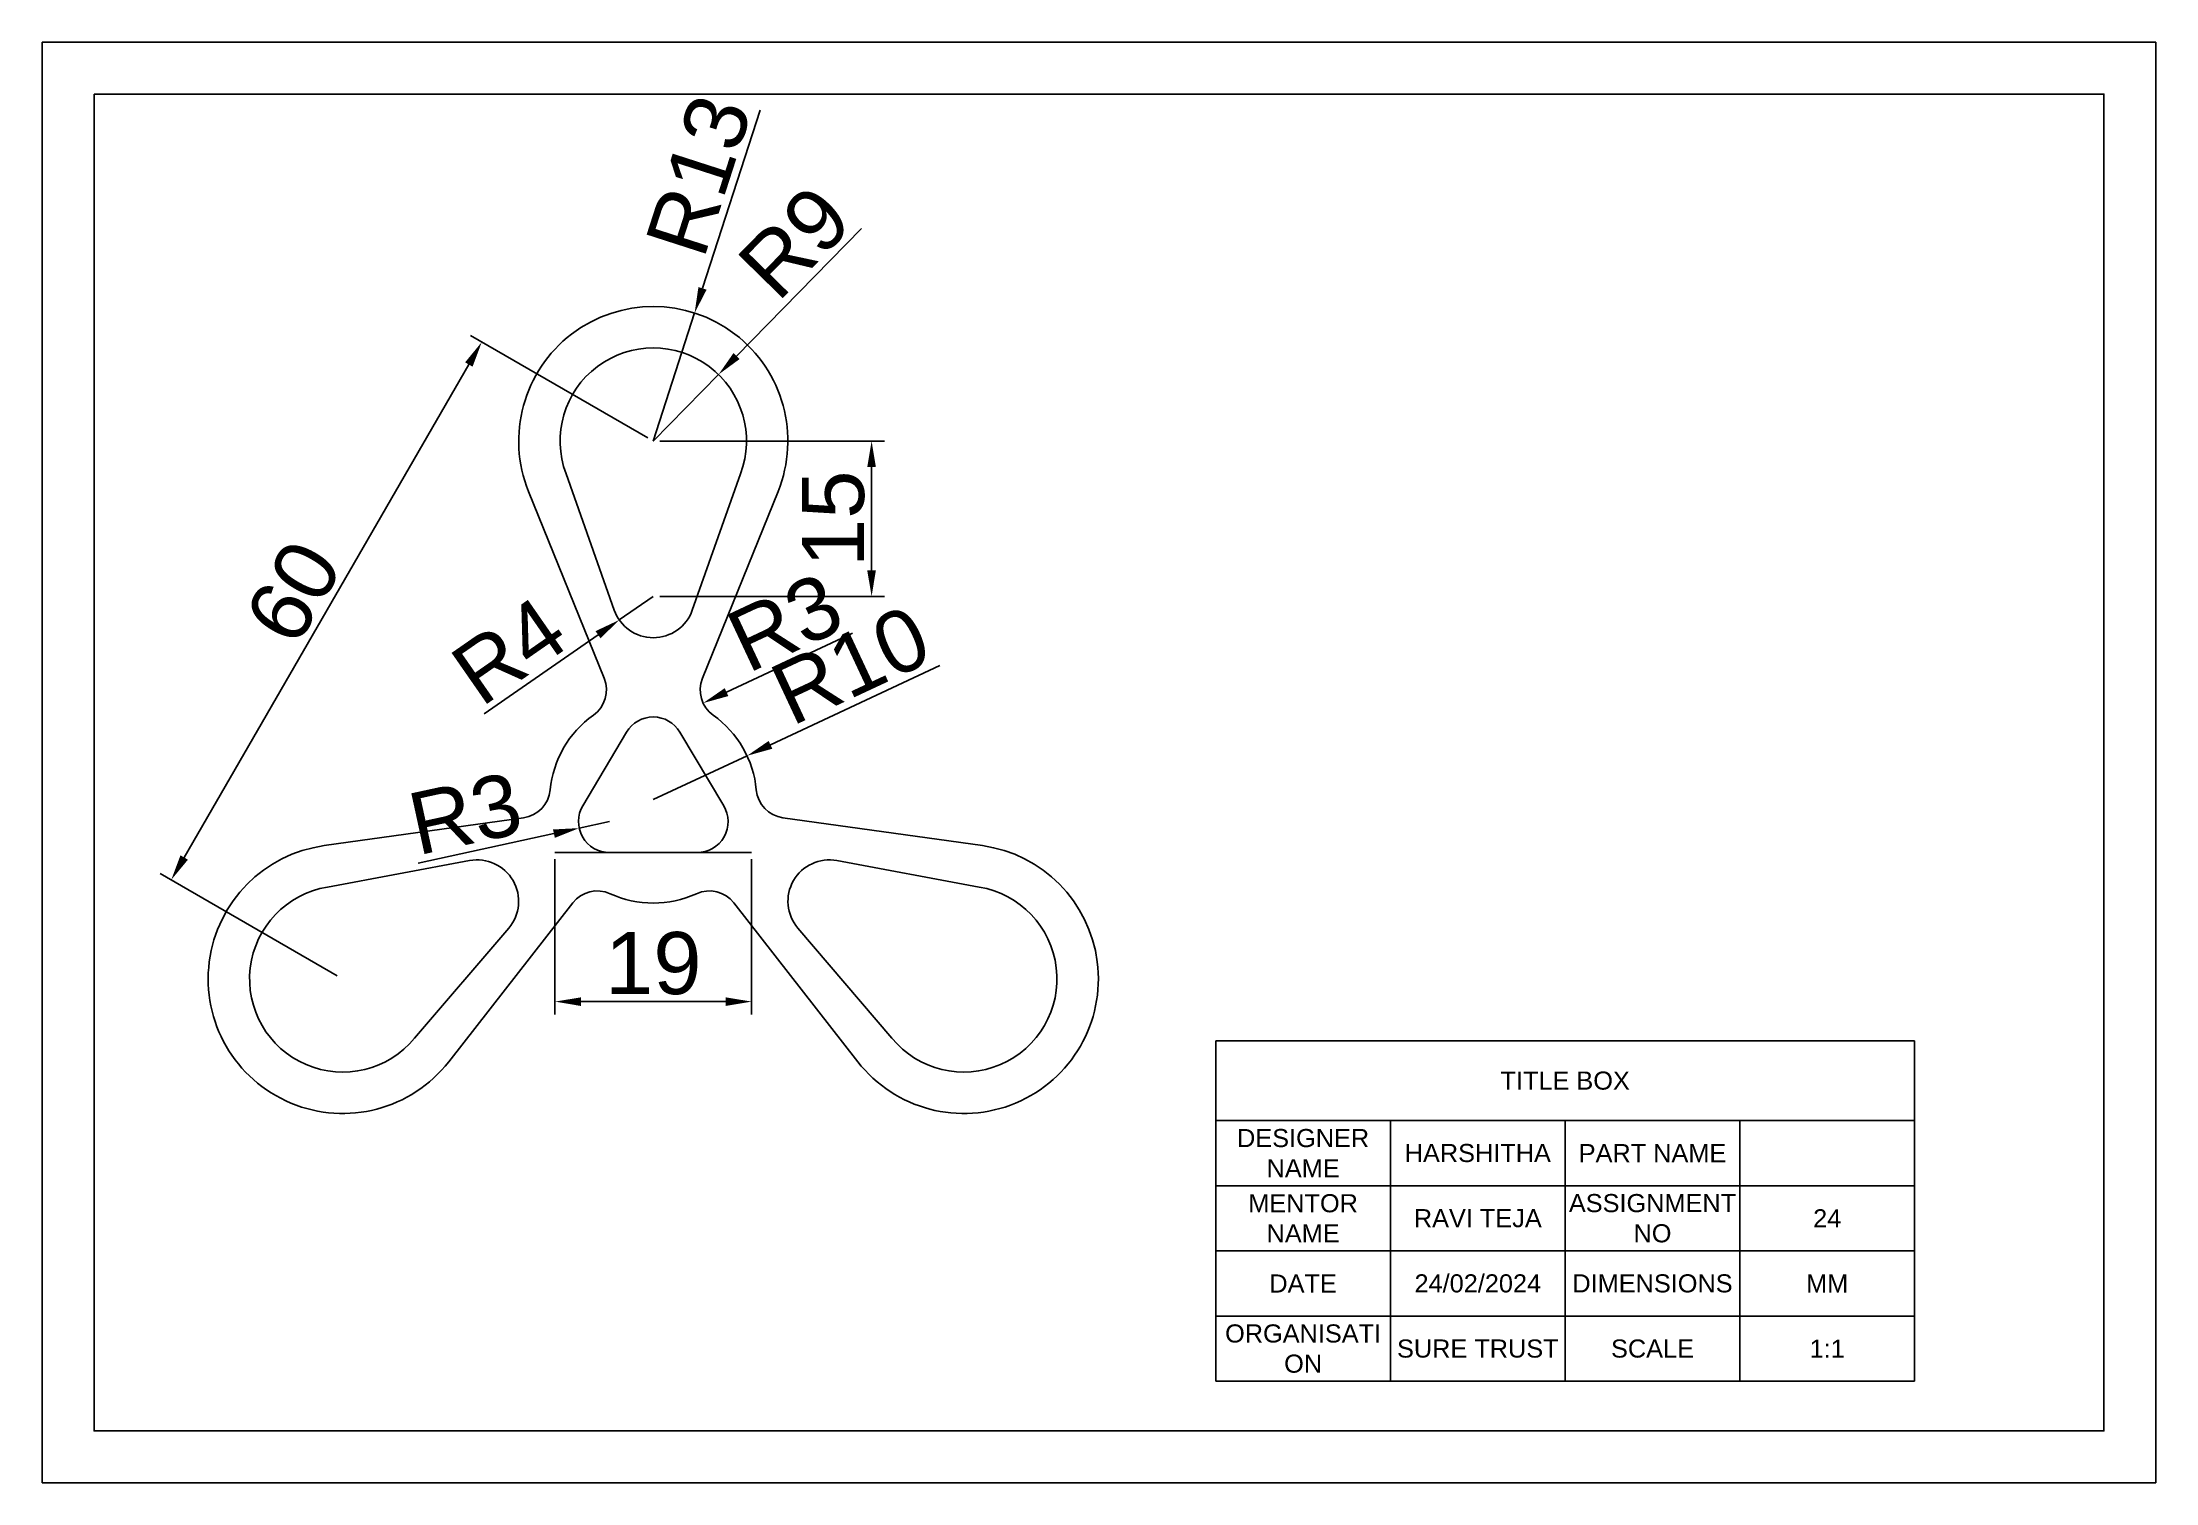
# Model space of a CAD drawing. Header units: millimetres. Extents: x 4157 to 7443, y 1403 to 1817.
# Drawn here: x 4156.8 to 4361, y 1546.4 to 1685.5 of the extents above; entities that cross this region are included whole.
import ezdxf

# ---------------------------------------------------------------- set-up
doc = ezdxf.new("R2010")
doc.units = ezdxf.units.MM
doc.styles.get("Standard").update_dxf_attribs({"font": 'arial.ttf'})
doc.dimstyles.new('ISO-25', dxfattribs={"dimtxt": 6, "dimasz": 2.5, "dimexe": 1.25, "dimexo": 0.625, "dimtad": 1, "dimtxsty": 'Standard', "dimcen": 2.5, "dimadec": 0, "dimazin": 0, "dimtfac": 1, "dimtmove": 0, "dimatfit": 3, "dimfxl": 1, "dimarcsym": 0})

msp = doc.modelspace()

# ---------------------------------------------------------------- texts
at = {"attachment_point": 5}
for s, width, insert, char_height in [('TITLE BOX', 67.50966, (4303.942, 1585.218), 1.7492), ('DESIGNER NAME', 16.87742, (4278.626, 1578.221), 1.74923), ('HARSHITHA', 16.87742, (4295.503, 1578.221), 1.7492), ('PART NAME', 16.87742, (4312.38, 1578.221), 1.7492), ('MENTOR NAME', 16.87742, (4278.626, 1571.924), 1.74923), ('ASSIGNMENT NO', 16.87742, (4312.38, 1571.924), 1.74923), ('RAVI TEJA', 16.87742, (4295.503, 1571.924), 1.7492), ('24', 16.87742, (4329.258, 1571.924), 1.7492), ('DATE', 16.87742, (4278.626, 1565.627), 1.7492), ('24/02/2024', 16.87742, (4295.503, 1565.627), 1.7492), ('DIMENSIONS', 16.87742, (4312.38, 1565.627), 1.7492), ('MM', 16.87742, (4329.258, 1565.627), 1.7492), ('ORGANISATI\\PON', 16.87742, (4278.626, 1559.33), 1.7492), ('SURE TRUST', 16.87742, (4295.503, 1559.33), 1.7492), ('SCALE', 16.87742, (4312.38, 1559.33), 1.7492), ('1:1', 16.87742, (4329.258, 1559.33), 1.7492)]:
    msp.add_mtext_dynamic_manual_height_columns(s, width=width, gutter_width=8.746, heights=[0], dxfattribs=dict(at, insert=insert, char_height=char_height))

# ---------------------------------------------------------------- blocks, each defined once
blk = doc.blocks.new('*D1')
at = {"color": 0, "lineweight": -2, "transparency": 16777216}
for p, q in [((4216.47, 1647.01), (4238.19, 1647.01)), ((4236.94, 1644.51), (4236.94, 1634.51)), ((4216.47, 1632.01), (4238.19, 1632.01))]:
    blk.add_line(p, q, dxfattribs=at)
at = {"color": 0, "transparency": 16777216}
for points in [[(4236.52, 1644.51), (4237.35, 1644.51), (4236.94, 1647.01)], [(4236.52, 1634.51), (4237.35, 1634.51), (4236.94, 1632.01)]]:
    blk.add_solid(points, dxfattribs=at)
at = {"layer": 'Defpoints', "color": 0, "transparency": 16777216}
for p in [(4215.85, 1647.01), (4215.85, 1632.01), (4236.94, 1632.01)]:
    blk.add_point(p, dxfattribs=at)
at = {"color": 0, "transparency": 16777216, "insert": (4233.25, 1639.51), "char_height": 6, "attachment_point": 5, "rotation": 90}
blk.add_mtext('15', dxfattribs=at)
blk = doc.blocks.new('*D2')
at = {"color": 0, "lineweight": -2, "transparency": 16777216}
for p, q in [((4215.31, 1647.33), (4198.2, 1657.2)), ((4198.03, 1654.41), (4170.53, 1606.78)), ((4185.31, 1595.36), (4168.2, 1605.24))]:
    blk.add_line(p, q, dxfattribs=at)
at = {"color": 0, "transparency": 16777216}
for points in [[(4197.67, 1654.62), (4198.39, 1654.2), (4199.28, 1656.58)], [(4170.17, 1606.99), (4170.89, 1606.57), (4169.28, 1604.62)]]:
    blk.add_solid(points, dxfattribs=at)
at = {"layer": 'Defpoints', "color": 0, "transparency": 16777216}
for p in [(4215.85, 1647.01), (4169.28, 1604.62), (4185.85, 1595.05)]:
    blk.add_point(p, dxfattribs=at)
at = {"color": 0, "transparency": 16777216, "insert": (4181.09, 1632.44), "char_height": 6, "attachment_point": 5, "rotation": 60}
blk.add_mtext('60', dxfattribs=at)
blk = doc.blocks.new('*D3')
at = {"color": 0, "lineweight": -2, "transparency": 16777216}
blk.add_line((4235.08, 1628.46), (4222.92, 1622.76), dxfattribs=at)
at = {"color": 0, "transparency": 16777216}
blk.add_solid([(4222.75, 1623.14), (4223.1, 1622.38), (4220.66, 1621.7)], dxfattribs=at)
at = {"layer": 'Defpoints', "color": 0, "transparency": 16777216}
for p in [(4220.66, 1621.7), (4223.37, 1622.97)]:
    blk.add_point(p, dxfattribs=at)
at = {"color": 0, "transparency": 16777216, "insert": (4228.57, 1629.48), "char_height": 6, "attachment_point": 5, "rotation": 25.1176}
blk.add_mtext('R3', dxfattribs=at)
blk = doc.blocks.new('*D4')
at = {"color": 0, "lineweight": -2, "transparency": 16777216}
for p, q in [((4206.35, 1606.63), (4206.35, 1591.61)), ((4225.35, 1606.63), (4225.35, 1591.61)), ((4222.85, 1592.86), (4208.85, 1592.86))]:
    blk.add_line(p, q, dxfattribs=at)
at = {"color": 0, "transparency": 16777216}
for points in [[(4208.85, 1593.27), (4208.85, 1592.44), (4206.35, 1592.86)], [(4222.85, 1593.27), (4222.85, 1592.44), (4225.35, 1592.86)]]:
    blk.add_solid(points, dxfattribs=at)
at = {"layer": 'Defpoints', "color": 0, "transparency": 16777216}
for p in [(4206.35, 1607.26), (4225.35, 1607.26), (4206.35, 1592.86)]:
    blk.add_point(p, dxfattribs=at)
at = {"color": 0, "transparency": 16777216, "insert": (4215.85, 1596.54), "char_height": 6, "attachment_point": 5}
blk.add_mtext('19', dxfattribs=at)
blk = doc.blocks.new('*D5')
at = {"color": 0, "lineweight": -2, "transparency": 16777216}
for p, q in [((4193.13, 1606.24), (4206.25, 1609.09)), ((4211.62, 1610.26), (4208.69, 1609.62))]:
    blk.add_line(p, q, dxfattribs=at)
at = {"color": 0, "transparency": 16777216}
blk.add_solid([(4206.16, 1609.49), (4206.34, 1608.68), (4208.69, 1609.62)], dxfattribs=at)
at = {"layer": 'Defpoints', "color": 0, "transparency": 16777216}
for p in [(4208.69, 1609.62), (4211.62, 1610.26)]:
    blk.add_point(p, dxfattribs=at)
at = {"color": 0, "transparency": 16777216, "insert": (4197.68, 1611), "char_height": 6, "attachment_point": 5, "rotation": 12.2615}
blk.add_mtext('R3', dxfattribs=at)
blk = doc.blocks.new('*D6')
at = {"color": 0, "lineweight": -2, "transparency": 16777216}
for p, q in [((4235.97, 1667.55), (4223.9, 1655.23)), ((4215.85, 1647.01), (4222.15, 1653.44))]:
    blk.add_line(p, q, dxfattribs=at)
at = {"color": 0, "transparency": 16777216}
blk.add_solid([(4223.6, 1655.52), (4224.19, 1654.94), (4222.15, 1653.44)], dxfattribs=at)
at = {"layer": 'Defpoints', "color": 0, "transparency": 16777216}
for p in [(4222.15, 1653.44), (4215.85, 1647.01)]:
    blk.add_point(p, dxfattribs=at)
at = {"color": 0, "transparency": 16777216, "insert": (4229.51, 1666.23), "char_height": 6, "attachment_point": 5, "rotation": 45.5795}
blk.add_mtext('R9', dxfattribs=at)
blk = doc.blocks.new('*D7')
at = {"color": 0, "lineweight": -2, "transparency": 16777216}
for p, q in [((4226.16, 1678.98), (4220.61, 1661.77)), ((4215.85, 1647.01), (4219.84, 1659.39))]:
    blk.add_line(p, q, dxfattribs=at)
at = {"color": 0, "transparency": 16777216}
blk.add_solid([(4220.21, 1661.89), (4221, 1661.64), (4219.84, 1659.39)], dxfattribs=at)
at = {"layer": 'Defpoints', "color": 0, "transparency": 16777216}
for p in [(4219.84, 1659.39), (4215.85, 1647.01)]:
    blk.add_point(p, dxfattribs=at)
at = {"color": 0, "transparency": 16777216, "insert": (4220.25, 1672.69), "char_height": 6, "attachment_point": 5, "rotation": 72.1184}
blk.add_mtext('R13', dxfattribs=at)
blk = doc.blocks.new('*D8')
at = {"color": 0, "lineweight": -2, "transparency": 16777216}
for p, q in [((4215.85, 1632.01), (4212.56, 1629.73)), ((4199.5, 1620.66), (4210.51, 1628.31))]:
    blk.add_line(p, q, dxfattribs=at)
at = {"color": 0, "transparency": 16777216}
blk.add_solid([(4210.27, 1628.65), (4210.75, 1627.96), (4212.56, 1629.73)], dxfattribs=at)
at = {"layer": 'Defpoints', "color": 0, "transparency": 16777216}
for p in [(4215.85, 1632.01), (4212.56, 1629.73)]:
    blk.add_point(p, dxfattribs=at)
at = {"color": 0, "transparency": 16777216, "insert": (4201.91, 1626.75), "char_height": 6, "attachment_point": 5, "rotation": 34.7883}
blk.add_mtext('R4', dxfattribs=at)
blk = doc.blocks.new('*D9')
at = {"color": 0, "lineweight": -2, "transparency": 16777216}
for p, q in [((4243.54, 1625.32), (4227.17, 1617.67)), ((4215.85, 1612.37), (4224.91, 1616.61))]:
    blk.add_line(p, q, dxfattribs=at)
at = {"color": 0, "transparency": 16777216}
blk.add_solid([(4226.99, 1618.04), (4227.35, 1617.29), (4224.91, 1616.61)], dxfattribs=at)
at = {"layer": 'Defpoints', "color": 0, "transparency": 16777216}
for p in [(4224.91, 1616.61), (4215.85, 1612.37)]:
    blk.add_point(p, dxfattribs=at)
at = {"color": 0, "transparency": 16777216, "insert": (4234.92, 1625.36), "char_height": 6, "attachment_point": 5, "rotation": 25.0547}
blk.add_mtext('R10', dxfattribs=at)
blk = doc.blocks.new('*T79')
at = {"color": 0, "linetype": 'ByBlock', "lineweight": -2, "transparency": 16777216}
for p, q in [((0, 0), (67.51, 0)), ((0, 0), (0, -32.89)), ((67.51, 0), (67.51, -32.89)), ((0, -7.7), (67.51, -7.7)), ((16.88, -7.7), (16.88, -32.89)), ((33.75, -7.7), (33.75, -32.89)), ((50.63, -7.7), (50.63, -32.89)), ((0, -13.99), (67.51, -13.99)), ((0, -20.29), (67.51, -20.29)), ((0, -26.59), (67.51, -26.59)), ((0, -32.89), (67.51, -32.89))]:
    blk.add_line(p, q, dxfattribs=at)

# ---------------------------------------------------------------- dimensions: what is measured, and where the dimension line sits
for center, mpoint, picture, middle in [((4215.847, 1647.014), (4219.839, 1659.386), '*D7', (4220.255, 1672.694)), ((4215.847, 1632.014), (4212.562, 1629.732), '*D8', (4201.911, 1626.746)), ((4215.847, 1612.373), (4224.906, 1616.608), '*D9', (4234.924, 1625.362)), ((4211.622, 1610.255), (4208.69, 1609.618), '*D5', (4197.683, 1611.003))]:
    dim = msp.add_radius_dim(center=center, mpoint=mpoint, dimstyle='ISO-25')
    dim.commit()
    dim.dimension.update_dxf_attribs({"geometry": picture, "text_midpoint": middle})
for center, mpoint, picture, middle in [((4215.847, 1647.014), (4222.146, 1653.442), '*D6', (4232.144, 1663.643)), ((4223.375, 1622.972), (4220.658, 1621.698), '*D3', (4230.132, 1626.139))]:
    dim = msp.add_radius_dim(center=center, mpoint=mpoint, dimstyle='ISO-25')
    dim.commit()
    dim.dimension.update_dxf_attribs({"geometry": picture, "text_midpoint": middle, "dimtype": 164})
dim = msp.add_aligned_dim(p1=(4215.847, 1647.014), p2=(4185.847, 1595.052), distance=-19.128, dimstyle='ISO-25')
dim.commit()
dim.dimension.update_dxf_attribs({"geometry": '*D2', "text_midpoint": (4181.088, 1632.441)})
dim = msp.add_linear_dim(base=(4236.937, 1632.014), p1=(4215.847, 1647.014), p2=(4215.847, 1632.014), angle=90, dimstyle='ISO-25')
dim.commit()
dim.dimension.update_dxf_attribs({"geometry": '*D1', "text_midpoint": (4233.248, 1639.514)})
dim = msp.add_linear_dim(base=(4206.347, 1592.855), p1=(4225.347, 1607.255), p2=(4206.347, 1607.255), dimstyle='ISO-25')
dim.commit()
dim.dimension.update_dxf_attribs({"geometry": '*D4', "text_midpoint": (4215.847, 1596.544)})

# ---------------------------------------------------------------- linework, layer by layer
for p, q in [((4207.417, 1643.862), (4212.076, 1630.681)), ((4224.277, 1643.862), (4219.618, 1630.681)), ((4211.1, 1624.097), (4203.797, 1642.135)), ((4220.594, 1624.097), (4227.897, 1642.135)), ((4213.269, 1618.892), (4209.044, 1611.789)), ((4218.425, 1618.892), (4222.65, 1611.789)), ((4215.847, 1612.373), (4215.847, 1612.373)), ((4203.32, 1610.621), (4184.047, 1607.927)), ((4228.374, 1610.621), (4247.647, 1607.927)), ((4211.622, 1607.255), (4206.347, 1607.255)), ((4220.072, 1607.255), (4211.622, 1607.255)), ((4220.072, 1607.255), (4225.347, 1607.255)), ((4184.362, 1603.929), (4198.106, 1606.485)), ((4247.332, 1603.929), (4233.588, 1606.485)), ((4208.067, 1602.399), (4196.097, 1587.056)), ((4223.627, 1602.399), (4235.597, 1587.056)), ((4192.792, 1589.328), (4201.877, 1599.953)), ((4238.902, 1589.328), (4229.817, 1599.953))]:
    msp.add_line(p, q)
for points in [[(4156.819, 1685.542), (4360.997, 1685.542), (4360.997, 1546.378), (4156.819, 1546.378)], [(4161.819, 1680.542), (4355.997, 1680.542), (4355.997, 1551.378), (4161.819, 1551.378)]]:
    msp.add_lwpolyline(points, close=True)
for centre, radius, start, end in [((4215.847, 1647.014), 13, 337.95852, 202.04148), ((4215.847, 1647.014), 9, 339.49909, 200.50091), ((4215.847, 1632.014), 4, 199.46526, 340.53474), ((4208.319, 1622.972), 3, 305.38384, 22.04148), ((4223.375, 1622.972), 3, 157.95852, 234.61616), ((4215.847, 1612.373), 10, 125.38384, 174.61616), ((4215.847, 1617.359), 3, 30.74399, 149.25601), ((4215.847, 1612.373), 10, 5.38384, 54.61616), ((4202.904, 1613.593), 3, 277.95852, 354.61616), ((4228.79, 1613.593), 3, 185.38384, 262.04148), ((4211.622, 1610.255), 3, 149.25601, 270), ((4220.072, 1610.255), 3, 270, 30.74399), ((4185.847, 1595.052), 13, 97.95852, 322.04148), ((4245.847, 1595.052), 13, 217.95852, 82.04148), ((4198.837, 1602.552), 4, 319.46526, 100.53474), ((4232.857, 1602.552), 4, 79.46526, 220.53474), ((4185.847, 1595.052), 9, 99.49909, 320.50091), ((4210.432, 1600.554), 3, 65.38384, 142.04148), ((4215.847, 1612.373), 10, 245.38384, 294.61616), ((4221.262, 1600.554), 3, 37.95852, 114.61616), ((4245.847, 1595.052), 9, 219.49909, 80.50091)]:
    msp.add_arc(centre, radius, start, end)

# ---------------------------------------------------------------- block references
msp.add_blockref('*T79', (4270.187, 1589.066))

msp.set_redraw_order([(e.dxf.handle, doc.entitydb.next_handle()) for e in msp.query("TEXT MTEXT ATTDEF DIMENSION ARC_DIMENSION")])  # texts and dimensions are drawn at this point

doc.saveas('drawing.dxf')
